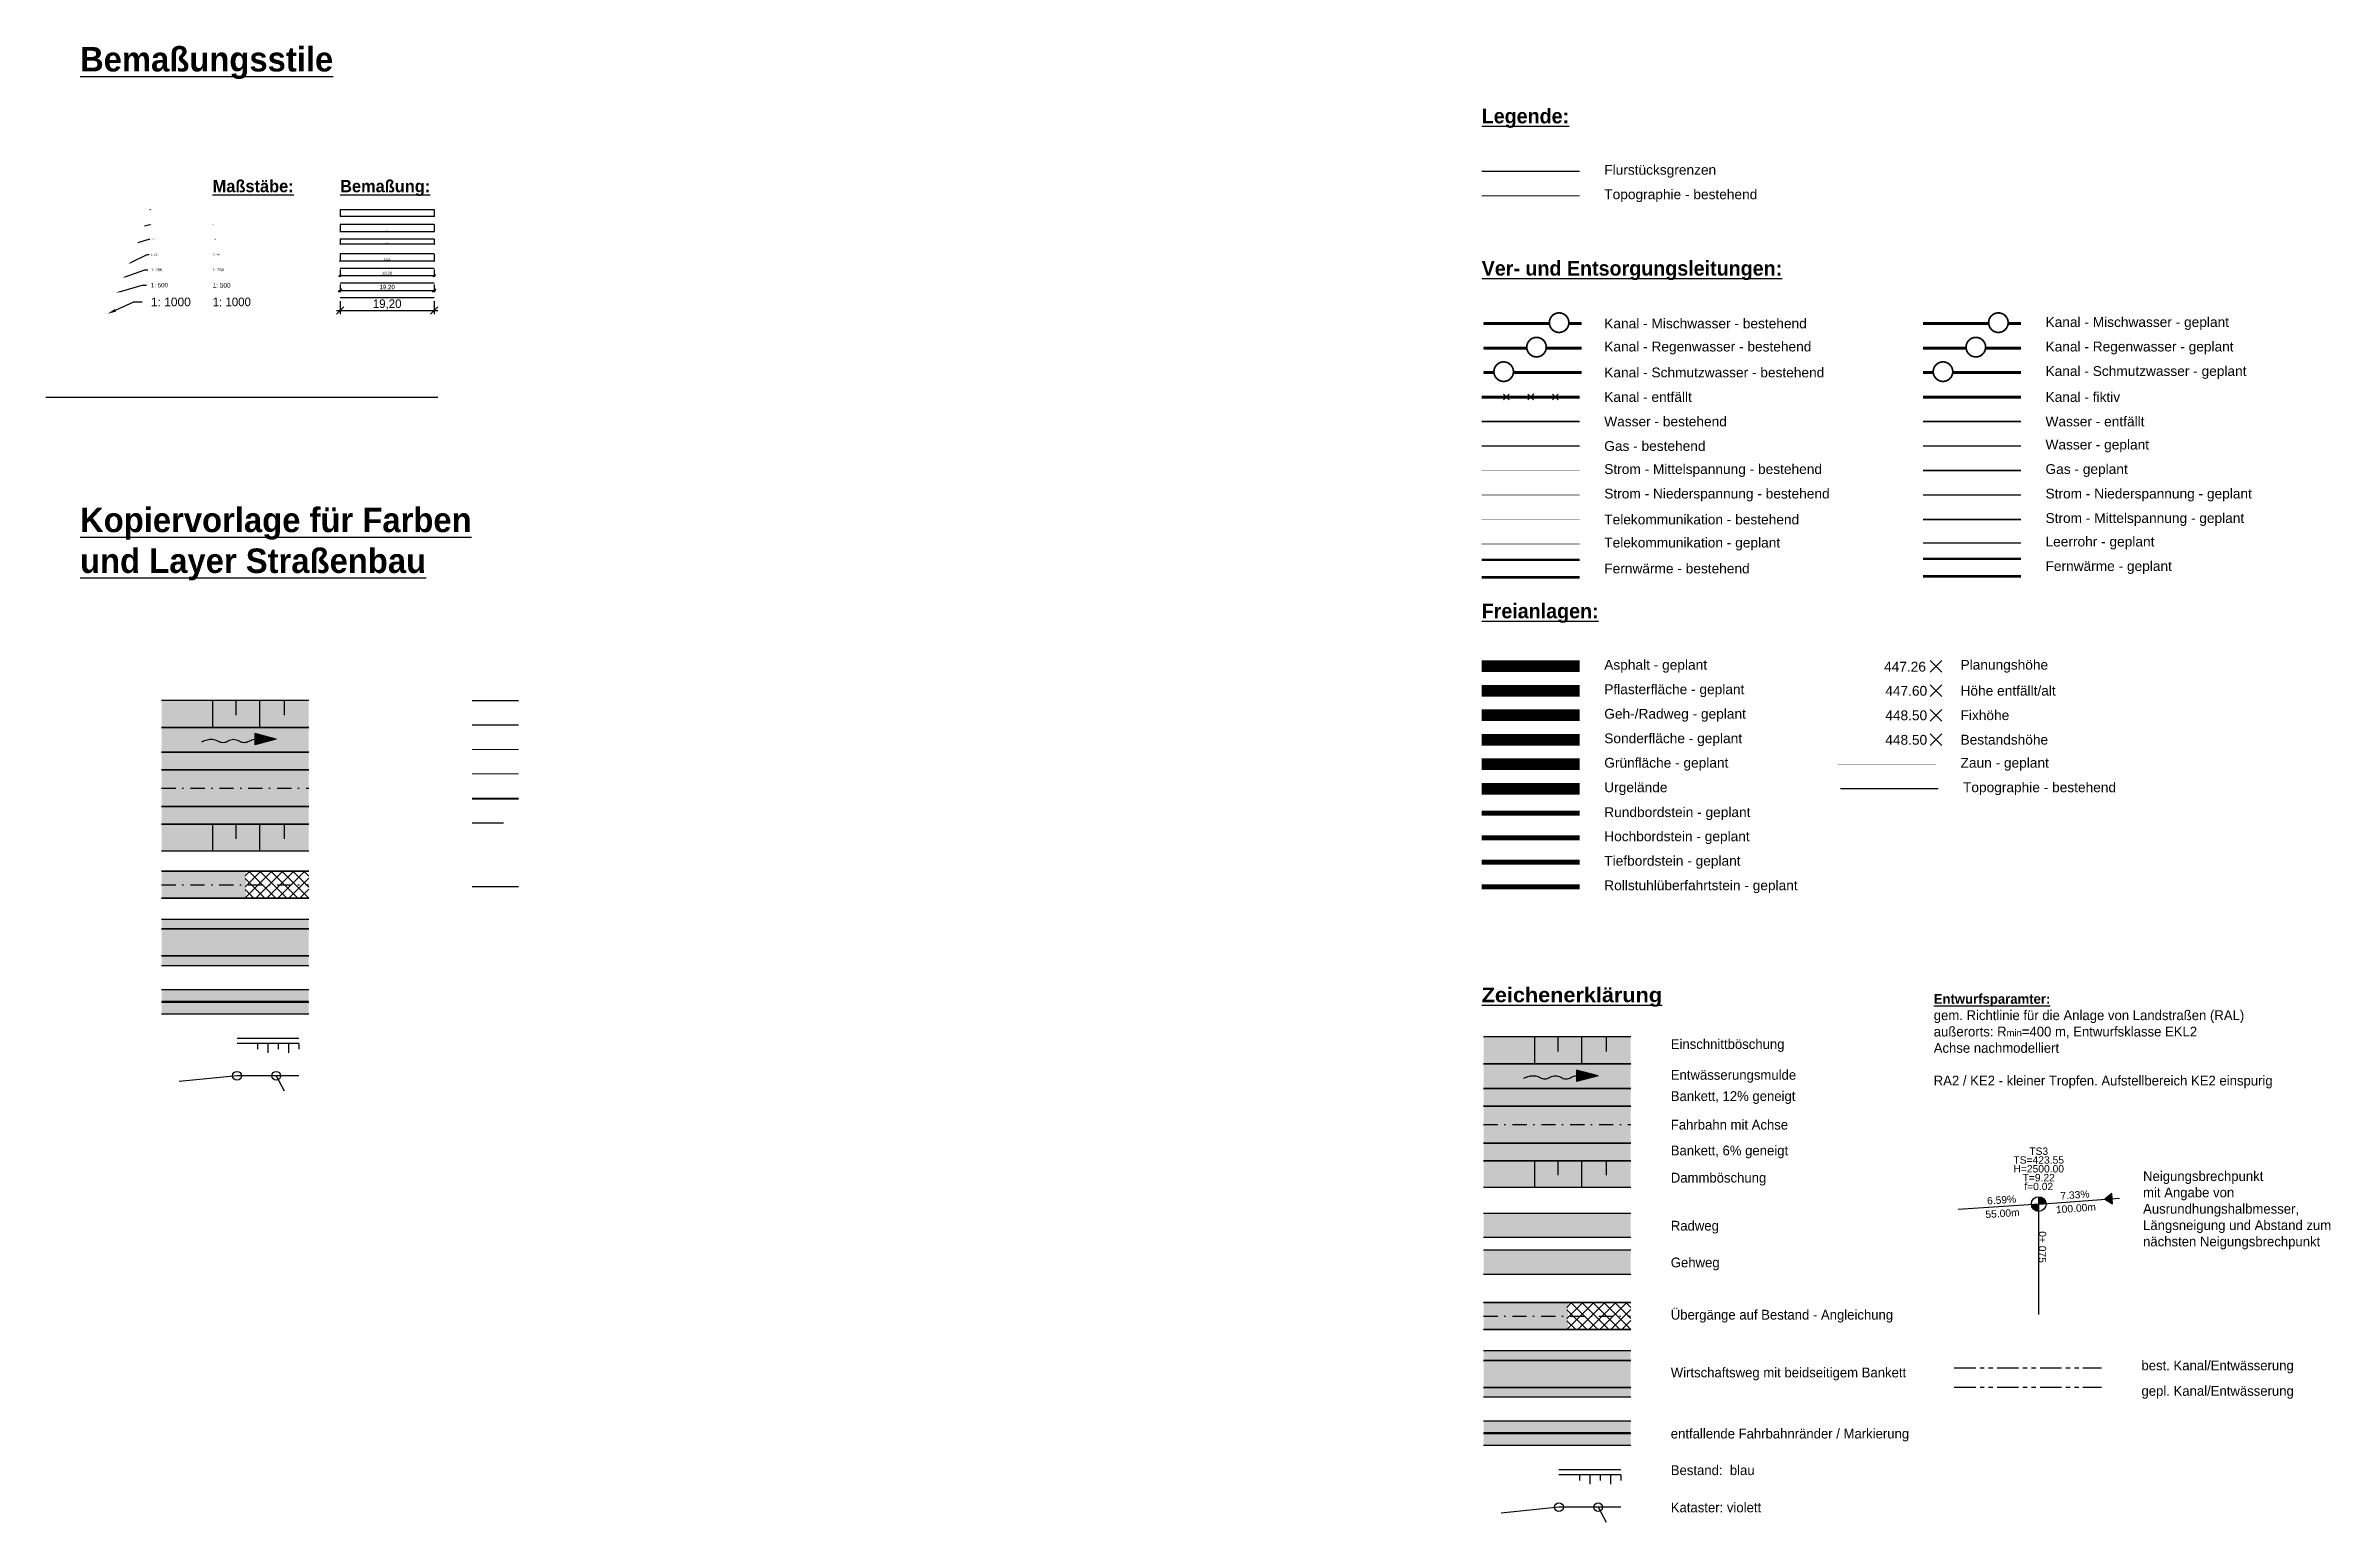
# Paper-space layout 'Legende' of a CAD drawing. Header units: metres. Extents: x 48 to 962, y 488 to 789.
# Drawn here: x 47.7 to 513.7, y 487.5 to 788.9 of the extents above; entities that cross this region are included whole.
import ezdxf
from ezdxf import colors
from ezdxf.entities.mleader import LeaderData, LeaderLine
from ezdxf.enums import TextEntityAlignment as Align
from ezdxf.math import Vec2, Vec3

# ---------------------------------------------------------------- set-up
doc = ezdxf.new("R2010")
doc.units = ezdxf.units.M
for name, pattern in [('DASHDOT', [5.789474, 2.894737, -1.447368, 0, -1.447368]), ('DASHED', [19.05, 12.7, -6.35]), ('DASHED2', [9.525, 6.35, -3.175]), ('PHANTOM2', [1.25, 0.625, -0.125, 0.125, -0.125, 0.125, -0.125])]:
    doc.linetypes.add(name, pattern=pattern)
for name, color, linetype in [('$P_INF_FL', 7, 'Continuous'), ('$P_INF_H', 7, 'Continuous'), ('$P_INF_NR', 7, 'Continuous'), ('$P_INF_X', 7, 'Continuous'), ('$TRASS_Hplan_Tang', 7, 'DASHED2'), ('$TRASS_Profil', 7, 'Continuous'), ('$TRASS_Station', 7, 'Continuous'), ('IBB-Allg-Hinweise', 1, 'Continuous'), ('IBB-Allg-Kataster', 200, 'Continuous'), ('IBB-Allg-Topo-bestehend', 252, 'Continuous'), ('IBB-Ltg-Kanal-fiktiv', 133, 'Continuous'), ('IBB-Ltg-Leerrohr-gepl', 6, 'Continuous'), ('IBB-Ltg-Strom-MS-best', 1, 'Continuous'), ('IBB-Ltg-Strom-MS-gepl', 22, 'Continuous'), ('IBB-Ltg-Strom-NS-best', 31, 'Continuous'), ('IBB-Ltg-Strom-NS-gepl', 30, 'Continuous'), ('IBB-Ltg-Telekommunikation-best', 213, 'Continuous'), ('IBB-Ltg-Telekommunikation-gepl', 230, 'Continuous'), ('IBB-Ltg-Wasser-gepl', 5, 'Continuous'), ('IBB-Str-Einf-Hochbord', 20, 'Continuous'), ('IBB-Str-Einf-Rollstuhlüberfahrtstein', 220, 'Continuous'), ('IBB-Str-Einf-Rundbord', 151, 'Continuous'), ('IBB-Str-Einf-Tiefbord', 181, 'Continuous'), ('IBB-Str-Höhe-Bestand', 7, 'Continuous'), ('IBB-Str-Höhe-Entfällt', 40, 'Continuous'), ('IBB-Str-Höhe-Fix', 1, 'Continuous'), ('IBB-Str-Höhe-Planung', 5, 'Continuous'), ('IBB-Str-Sonderfläche', 134, 'Continuous'), ('IBB-Str-Zaun', 1, 'ZAUN4X')]:
    doc.layers.add(name, color=color, linetype=linetype)
for name, color, linetype, lineweight in [('$TRASS_Hplan_BAU', 1, 'Continuous', 40), ('$TRASS_Info_Hoehe_HPTP', 7, 'Continuous', 13), ('$TRASS_Info_Neig', 7, 'Continuous', 13)]:
    doc.layers.add(name, color=color, linetype=linetype, lineweight=lineweight)
doc.layers.add('IBB-Allg-Hilfslinie', color=211, linetype='Continuous', plot=False)
for name, color, linetype, true_color in [('IBB-Ltg-Gas-bestehend', 7, 'Continuous', 0xc8e6aa), ('IBB-Ltg-Gas-geplant', 7, 'Continuous', 0x41621c), ('IBB-Ltg-Kanal-entf', 7, 'Continuous', 0xcfcf00), ('IBB-Ltg-Kanal-MW-best-Beschriftung', 7, 'Continuous', 0xb894db), ('IBB-Ltg-Kanal-MW-best-Leitung', 7, 'Continuous', 0xebe1f5), ('IBB-Ltg-Kanal-MW-gepl', 7, 'Continuous', 0x8649c2), ('IBB-Ltg-Kanal-RW-best-Beschriftung', 7, 'Continuous', 0x93ff70), ('IBB-Ltg-Kanal-RW-best-Leitung', 7, 'Continuous', 0xe0ffd6), ('IBB-Ltg-Kanal-RW-gepl', 7, 'Continuous', 0x2eb700), ('IBB-Ltg-Kanal-SW-best-Beschriftung', 7, 'Continuous', 0xc38888), ('IBB-Ltg-Kanal-SW-best-Leitung', 7, 'Continuous', 0xe5cccc), ('IBB-Ltg-Kanal-SW-gepl', 7, 'Continuous', 0x994d4d), ('IBB-Ltg-Wasser-best', 7, 'Continuous', 0xa0e1ff), ('IBB-Ltg-Wasser-entf', 7, 'Continuous', 0xbebd00), ('IBB-Str-Bankett', 7, 'Continuous', 0xd6ffa8), ('IBB-Str-Bösch-Damm', 7, 'Continuous', 0x89cd89), ('IBB-Str-Bösch-Einsch', 7, 'Continuous', 0xcdad89), ('IBB-Str-Fahrbahn', 7, 'Continuous', 0xcccccc), ('IBB-Str-Feldweg', 7, 'Continuous', 0xe3e3e3), ('IBB-Str-Gehweg', 7, 'Continuous', 0xffd6a8), ('IBB-Str-Mulde', 7, 'Continuous', 0xa8ffff), ('IBB-Str-Radweg', 7, 'Continuous', 0xffa8a8), ('IBB-Str-Topo-best', 7, 'Continuous', 0x007dff)]:
    doc.layers.add(name, color=color, linetype=linetype, true_color=true_color)
doc.styles.add('IBB-1_zu_100', font='GOTHIC.TTF', dxfattribs={"height": 0.2})
doc.styles.add('IBB-1_zu_1000', font='GOTHIC.TTF', dxfattribs={"height": 1.75})
doc.styles.add('IBB-1_zu_200', font='GOTHIC.TTF', dxfattribs={"height": 0.37})
doc.styles.add('IBB-1_zu_25', font='GOTHIC.TTF', dxfattribs={"height": 0.06})
doc.styles.add('IBB-1_zu_250', font='GOTHIC.TTF', dxfattribs={"height": 0.6})
doc.styles.add('IBB-1_zu_50', font='GOTHIC.TTF', dxfattribs={"height": 0.1})
doc.styles.add('IBB-1_zu_500', font='GOTHIC.TTF', dxfattribs={"height": 0.9})
doc.styles.get("Standard").update_dxf_attribs({"font": 'arial.ttf'})
doc.linetypes.add('ZAUN4X', pattern='A,0.625,[4,UHvermsym.shx,S=1,R=0,X=0,Y=0],0.625', length=1.25)
doc.dimstyles.new('IBB-1_zu_100', dxfattribs={"dimtxt": 0.15, "dimasz": 0.075, "dimexe": 0.075, "dimexo": 0.075, "dimgap": 0.04, "dimtad": 1, "dimzin": 0, "dimtxsty": 'IBB-1_zu_100', "dimblk": 'OBLIQUE', "dimtsz": 0.075, "dimcen": 0.075, "dimdle": 0.075, "dimadec": 0, "dimazin": 0, "dimtfac": 1, "dimtmove": 0, "dimatfit": 3, "dimfxl": 0.075, "dimarcsym": 0})
doc.dimstyles.new('IBB-1_zu_1000', dxfattribs={"dimtxt": 1.5, "dimasz": 0.75, "dimexe": 0.75, "dimexo": 0.75, "dimgap": 0.2, "dimtad": 1, "dimzin": 0, "dimtxsty": 'IBB-1_zu_1000', "dimblk": 'OBLIQUE', "dimtsz": 0.75, "dimcen": 0.75, "dimdle": 0.75, "dimadec": 0, "dimazin": 0, "dimtfac": 1, "dimtmove": 0, "dimatfit": 3, "dimfxl": 0.75, "dimarcsym": 0})
doc.dimstyles.new('IBB-1_zu_200', dxfattribs={"dimtxt": 0.3, "dimasz": 0.15, "dimexe": 0.15, "dimexo": 0.15, "dimgap": 0.08, "dimtad": 1, "dimzin": 0, "dimtxsty": 'IBB-1_zu_200', "dimblk": 'OBLIQUE', "dimtsz": 0.15, "dimcen": 0.15, "dimdle": 0.15, "dimadec": 0, "dimazin": 0, "dimtfac": 1, "dimtmove": 0, "dimatfit": 3, "dimfxl": 0.15, "dimarcsym": 0})
doc.dimstyles.new('IBB-1_zu_25', dxfattribs={"dimtxt": 0.04, "dimasz": 0.03, "dimexe": 0.02, "dimexo": 0.04, "dimgap": 0.01, "dimtad": 1, "dimzin": 0, "dimtxsty": 'IBB-1_zu_25', "dimblk": 'OBLIQUE', "dimtsz": 0.02, "dimcen": 0.02, "dimdle": 0.02, "dimadec": 0, "dimazin": 0, "dimtfac": 1, "dimtmove": 0, "dimatfit": 3, "dimfxl": 0.01, "dimarcsym": 0})
doc.dimstyles.new('IBB-1_zu_250', dxfattribs={"dimtxt": 0.6, "dimasz": 0.25, "dimexe": 0.25, "dimexo": 0.25, "dimgap": 0.08, "dimtad": 1, "dimzin": 0, "dimtxsty": 'IBB-1_zu_250', "dimblk": 'OBLIQUE', "dimtsz": 0.25, "dimcen": 0.25, "dimdle": 0.25, "dimadec": 0, "dimazin": 0, "dimtfac": 1, "dimtmove": 0, "dimatfit": 3, "dimfxl": 0.25, "dimarcsym": 0})
doc.dimstyles.new('IBB-1_zu_50', dxfattribs={"dimtxt": 0.08, "dimasz": 0.06, "dimexe": 0.04, "dimexo": 0.08, "dimgap": 0.02, "dimtad": 1, "dimzin": 0, "dimtxsty": 'IBB-1_zu_50', "dimblk": 'OBLIQUE', "dimtsz": 0.04, "dimcen": 0.04, "dimdle": 0.04, "dimadec": 0, "dimazin": 0, "dimtfac": 1, "dimtmove": 0, "dimatfit": 3, "dimfxl": 0.02, "dimarcsym": 0})
doc.dimstyles.new('IBB-1_zu_500', dxfattribs={"dimtxt": 0.75, "dimasz": 0.35, "dimexe": 0.35, "dimexo": 0.35, "dimgap": 0.1, "dimtad": 1, "dimzin": 0, "dimtxsty": 'IBB-1_zu_500', "dimblk": 'OBLIQUE', "dimtsz": 0.35, "dimcen": 0.35, "dimdle": 0.35, "dimadec": 0, "dimazin": 0, "dimtfac": 1, "dimtmove": 0, "dimatfit": 3, "dimfxl": 0.35, "dimarcsym": 0})

psp = doc.layouts.new('Legende')

# ---------------------------------------------------------------- texts
at = {"color": 1, "char_height": 5, "attachment_point": 1}
for s, insert, width in [('\\L\\fCentury Gothic|b1|i0|c0|p34;Bemaßungsstile', (54.702, 788.593, 1191.554), 119.37592), ('\\L\\fCentury Gothic|b1|i0|c0|p34;Kopiervorlage für Farben und Layer Straßenbau', (54.702, 694.593, 1191.554), 85.67271)]:
    psp.add_mtext(s, dxfattribs=dict(at, insert=insert, width=width))
for s, insert, char_height, width, attachment_point in [('\\L\\fCentury Gothic|b1|i0|c0|p34;Legende:', (340.589, 774.048, 1191.554), 2.99996, 76.33627, 4), ('Flurstücksgrenzen', (365.589, 763.229, 1191.554), 1.99998, 46.76628, 4), ('\\L\\fCentury Gothic|b1|i0|c0|p34;Maßstäbe:', (81.754, 761.447, 1191.554), 2.5, 25.51431, 1), ('\\L\\fCentury Gothic|b1|i0|c0|p34;Bemaßung:', (107.754, 761.447, 1191.554), 2.5, 25.51431, 1), ('Topographie - bestehend', (365.589, 758.229, 1191.554), 1.99998, 46.76628, 4), ('\\L\\fCentury Gothic|b1|i0|c0|p34;Ver- und Entsorgungsleitungen:', (340.589, 742.981, 1191.554), 3, 64.77453, 4), ('Kanal - Mischwasser - bestehend', (365.589, 732.162, 1191.554), 2, 46.76685, 4), ('Kanal - Mischwasser - geplant', (455.589, 732.162, 1191.554), 2, 46.76685, 4), ('Kanal - Regenwasser - bestehend', (365.589, 727.162, 1191.554), 2, 46.76685, 4), ('Kanal - Regenwasser - geplant', (455.589, 727.162, 1191.554), 2, 46.76685, 4), ('Kanal - Schmutzwasser - bestehend', (365.589, 722.162, 1191.554), 2, 48.93471, 4), ('Kanal - Schmutzwasser - geplant', (455.589, 722.162, 1191.554), 2, 48.93471, 4), ('Kanal - entfällt', (365.589, 717.162, 1191.554), 2, 48.93471, 4), ('Kanal - fiktiv', (455.589, 717.162, 1191.554), 2, 48.93471, 4), ('Wasser - bestehend', (365.589, 712.162, 1191.554), 2, 27.54517, 4), ('Wasser - entfällt', (455.589, 712.162, 1191.554), 2, 27.54517, 4), ('Gas - bestehend', (365.589, 707.162, 1191.554), 2, 27.54517, 4), ('Wasser - geplant', (455.589, 707.162, 1191.554), 2, 27.54517, 4), ('Strom - Mittelspannung - bestehend', (365.589, 702.162, 1191.554), 2, 48.25993, 4), ('Gas - geplant', (455.589, 702.162, 1191.554), 2, 27.54517, 4), ('Strom - Niederspannung - bestehend', (365.589, 697.162, 1191.554), 2, 52.48896, 4), ('Strom - Niederspannung - geplant', (455.589, 697.162, 1191.554), 2, 47.06265, 4), ('Telekommunikation - bestehend', (365.589, 692.162, 1191.554), 2, 46.52987, 4), ('Strom - Mittelspannung - geplant', (455.589, 692.162, 1191.554), 2, 47.06265, 4), ('Telekommunikation - geplant', (365.589, 687.162, 1191.554), 2, 46.52987, 4), ('Leerrohr - geplant', (455.589, 687.366, 1191.554), 2, 27.54517, 4), ('Fernwärme - bestehend', (365.589, 682.162, 1191.554), 2, 46.52987, 4), ('Fernwärme - geplant', (455.589, 682.366, 1191.554), 2, 46.52987, 4), ('\\L\\fCentury Gothic|b1|i0|c0|p34;Freianlagen:', (340.589, 673.048, 1191.554), 2.99996, 76.33627, 4), ('Asphalt - geplant', (365.589, 662.229, 1191.554), 1.99998, 46.76628, 4), ('Planungshöhe', (438.255, 662.229, 1191.554), 1.99998, 44.16591, 4), ('Pflasterfläche - geplant', (365.589, 657.229, 1191.554), 1.99998, 46.76628, 4), ('Höhe entfällt/alt', (438.255, 657.229, 1191.554), 1.99998, 32.73178, 4), ('Geh-/Radweg - geplant', (365.589, 652.229, 1191.554), 1.99998, 46.76628, 4), ('Fixhöhe', (438.255, 652.229, 1191.554), 2, 32.73178, 4), ('Sonderfläche - geplant', (365.589, 647.229, 1191.554), 1.99998, 48.93412, 4), ('Bestandshöhe', (438.255, 647.229, 1191.554), 1.99998, 32.73178, 4), ('Grünfläche - geplant', (365.589, 642.229, 1191.554), 1.99998, 48.93412, 4), ('Zaun - geplant', (438.255, 642.229, 1191.554), 1.99998, 32.73178, 4), ('Urgelände', (365.589, 637.229, 1191.554), 2, 48.93412, 4), ('Topographie - bestehend', (438.755, 637.229, 1191.554), 1.99998, 46.76628, 4), ('Rundbordstein - geplant', (365.589, 632.152, 1191.554), 1.99998, 48.93412, 4), ('Hochbordstein - geplant', (365.589, 627.23, 1191.554), 1.99998, 48.93412, 4), ('Tiefbordstein - geplant', (365.589, 622.23, 1191.554), 1.99998, 48.93412, 4), ('Rollstuhlüberfahrtstein - geplant', (365.589, 617.23, 1191.554), 1.99998, 48.93412, 4)]:
    psp.add_mtext(s, dxfattribs=dict(insert=insert, char_height=char_height, width=width, attachment_point=attachment_point))
for s, insert, char_height, width, attachment_point, style in [('1: 25', (81.754, 755.447, 1191.554), 0.06, 20.74214, 1, 'IBB-1_zu_25'), ('1: 50', (81.754, 752.447, 1191.554), 0.1, 20.74214, 1, 'IBB-1_zu_50'), ('1: 100', (81.754, 749.447, 1191.554), 0.2, 20.74214, 1, 'IBB-1_zu_100'), ('1: 200', (81.754, 746.447, 1191.554), 0.38, 20.74214, 1, 'IBB-1_zu_200'), ('1: 250', (81.754, 743.447, 1191.554), 0.6, 20.74214, 1, 'IBB-1_zu_250'), ('1: 500', (81.754, 740.447, 1191.554), 0.95, 20.74214, 1, 'IBB-1_zu_500'), ('1: 1000', (81.754, 737.447, 1191.554), 1.75, 20.74214, 1, 'IBB-1_zu_1000'), ('\\L\\fCentury Gothic|b1|i0|c0|p34;\\W1.1;Zeichenerklärung', (340.589, 594.712, 1191.554), 3, 76.33627, 4, 'IBB-1_zu_1000'), ('{\\L\\fCentury Gothic|b1|i0|c0|p34;Entwurfsparamter:}\\Pgem. Richtlinie für die Anlage von Landstraßen (RAL)\\Paußerorts: R{\\H0.72x;min}=400 m, Entwurfsklasse EKL2\\PAchse nachmodelliert \\P\\PRA2 / KE2 - kleiner Tropfen. Aufstellbereich KE2 einspurig ', (432.789, 595.354, 1191.554), 2, 103.99249, 1, 'IBB-1_zu_500'), ('Einschnittböschung', (379.155, 584.831, 1191.554), 2, 59.10941, 4, 'IBB-1_zu_1000'), ('Entwässerungsmulde', (379.155, 578.55, 1191.554), 2, 59.10941, 4, 'IBB-1_zu_1000'), ('Bankett, 12% geneigt', (379.155, 574.218, 1191.554), 2, 59.10941, 4, 'IBB-1_zu_1000'), ('Fahrbahn mit Achse', (379.155, 568.669, 1191.554), 2, 59.10941, 4, 'IBB-1_zu_1000'), ('Bankett, 6% geneigt', (379.155, 563.119, 1191.554), 2, 59.10941, 4, 'IBB-1_zu_1000'), ('Neigungsbrechpunkt \\Pmit Angabe von Ausrundhungshalbmesser, Längsneigung und Abstand zum nächsten Neigungsbrechpunkt\\P', (475.486, 559.186, 1191.554), 2, 46, 1, 'IBB-1_zu_500'), ('Dammböschung', (379.155, 557.569, 1191.554), 2, 59.10941, 4, 'IBB-1_zu_1000'), ('Radweg', (379.155, 547.77, 1191.554), 2, 46.76628, 4, 'IBB-1_zu_1000'), ('Gehweg', (379.155, 540.27, 1191.554), 2, 46.76628, 4, 'IBB-1_zu_1000'), ('Übergänge auf Bestand - Angleichung ', (379.155, 529.604, 1191.554), 2, 59.10941, 4, 'IBB-1_zu_1000'), ('Wirtschaftsweg mit beidseitigem Bankett ', (379.155, 517.816, 1191.554), 2, 59.10941, 4, 'IBB-1_zu_1000'), ('best. Kanal/Entwässerung', (475.155, 519.258, 1191.554), 2, 46.76628, 4, 'IBB-1_zu_1000'), ('gepl. Kanal/Entwässerung', (475.155, 514.063, 1191.554), 2, 41.33238, 4, 'IBB-1_zu_1000'), ('entfallende Fahrbahnränder / Markierung  ', (379.155, 505.35, 1191.554), 2, 46.76628, 4, 'IBB-1_zu_1000'), ('Bestand:  \\c16743680;blau', (379.155, 498.167, 1191.554), 2, 46.76628, 4, 'IBB-1_zu_1000'), ('Kataster: \\C200;violett', (379.155, 490.567, 1191.554), 2, 46.76628, 4, 'IBB-1_zu_1000')]:
    psp.add_mtext(s, dxfattribs=dict(insert=insert, char_height=char_height, width=width, attachment_point=attachment_point, style=style))

# ---------------------------------------------------------------- blocks, each defined once
blk = doc.blocks.new('*D15')
at = {"color": 0, "lineweight": -2}
for p, q in [((107.79, 750.99), (107.71, 750.91)), ((107.71, 750.95), (126.99, 750.95)), ((107.75, 752.37), (107.75, 750.91)), ((126.91, 750.91), (126.99, 750.99)), ((126.95, 752.37), (126.95, 750.91))]:
    blk.add_line(p, q, dxfattribs=at)
at = {"layer": 'Defpoints', "color": 0}
for p in [(107.75, 752.45), (126.95, 752.45), (126.95, 750.95)]:
    blk.add_point(p, dxfattribs=at)
at = {"color": 0, "insert": (117.35, 751.02), "char_height": 0.1, "attachment_point": 5, "style": 'IBB-1_zu_50'}
blk.add_mtext('19,20', dxfattribs=at)
blk = doc.blocks.new('_Oblique')
at = {"color": 0, "linetype": 'ByBlock', "lineweight": -2}
blk.add_line((-0.5, -0.5), (0.5, 0.5), dxfattribs=at)
blk = doc.blocks.new('*D16')
at = {"color": 0, "lineweight": -2}
for p, q in [((107.75, 755.41), (107.75, 754.03)), ((126.95, 755.41), (126.95, 754.03)), ((107.77, 754.07), (107.73, 754.03)), ((107.73, 754.05), (126.97, 754.05)), ((126.93, 754.03), (126.97, 754.07))]:
    blk.add_line(p, q, dxfattribs=at)
at = {"layer": 'Defpoints', "color": 0}
for p in [(107.75, 755.45), (126.95, 755.45), (126.95, 754.05)]:
    blk.add_point(p, dxfattribs=at)
at = {"color": 0, "insert": (117.35, 754.1), "char_height": 0.06, "attachment_point": 5, "style": 'IBB-1_zu_25'}
blk.add_mtext('19,20', dxfattribs=at)
blk = doc.blocks.new('*D17')
at = {"color": 0, "lineweight": -2}
for p, q in [((107.83, 748.46), (107.68, 748.31)), ((107.68, 748.39), (127.03, 748.39)), ((107.75, 749.37), (107.75, 748.31)), ((126.88, 748.31), (127.03, 748.46)), ((126.95, 749.37), (126.95, 748.31))]:
    blk.add_line(p, q, dxfattribs=at)
at = {"layer": 'Defpoints', "color": 0}
for p in [(107.75, 749.45), (126.95, 749.45), (126.95, 748.39)]:
    blk.add_point(p, dxfattribs=at)
at = {"color": 0, "insert": (117.35, 748.54), "char_height": 0.2, "attachment_point": 5, "style": 'IBB-1_zu_100'}
blk.add_mtext('19,20', dxfattribs=at)
blk = doc.blocks.new('*D18')
at = {"color": 0, "lineweight": -2}
for p, q in [((107.75, 746.3), (107.75, 744.8)), ((126.95, 746.3), (126.95, 744.8)), ((107.9, 745.1), (107.6, 744.8)), ((107.6, 744.95), (127.1, 744.95)), ((126.8, 744.8), (127.1, 745.1))]:
    blk.add_line(p, q, dxfattribs=at)
at = {"layer": 'Defpoints', "color": 0}
for p in [(107.75, 746.45), (126.95, 746.45), (126.95, 744.95)]:
    blk.add_point(p, dxfattribs=at)
at = {"color": 0, "insert": (117.35, 745.24), "char_height": 0.37, "attachment_point": 5, "style": 'IBB-1_zu_200'}
blk.add_mtext('19,20', dxfattribs=at)
blk = doc.blocks.new('*D19')
at = {"color": 0, "lineweight": -2}
for p, q in [((108.1, 739.26), (107.4, 738.56)), ((107.4, 738.91), (127.3, 738.91)), ((107.75, 740.1), (107.75, 738.56)), ((126.6, 738.56), (127.3, 739.26)), ((126.95, 740.1), (126.95, 738.56))]:
    blk.add_line(p, q, dxfattribs=at)
at = {"layer": 'Defpoints', "color": 0}
for p in [(107.75, 740.45), (126.95, 740.45), (126.95, 738.91)]:
    blk.add_point(p, dxfattribs=at)
at = {"color": 0, "insert": (117.35, 739.53), "char_height": 0.9, "attachment_point": 5, "style": 'IBB-1_zu_500'}
blk.add_mtext('19,20', dxfattribs=at)
blk = doc.blocks.new('*D20')
at = {"color": 0, "lineweight": -2}
for p, q in [((107.75, 736.7), (107.75, 734.1)), ((126.95, 736.7), (126.95, 734.1)), ((108.5, 735.6), (107, 734.1)), ((107, 734.85), (127.7, 734.85)), ((126.2, 734.1), (127.7, 735.6))]:
    blk.add_line(p, q, dxfattribs=at)
at = {"layer": 'Defpoints', "color": 0}
for p in [(107.75, 737.45), (126.95, 737.45), (126.95, 734.85)]:
    blk.add_point(p, dxfattribs=at)
at = {"color": 0, "insert": (117.35, 736.05), "char_height": 1.75, "attachment_point": 5, "style": 'IBB-1_zu_1000'}
blk.add_mtext('19,20', dxfattribs=at)
blk = doc.blocks.new('*D21')
at = {"color": 0, "lineweight": -2}
for p, q in [((108, 742.2), (107.5, 741.7)), ((107.5, 741.95), (127.2, 741.95)), ((107.75, 743.2), (107.75, 741.7)), ((126.7, 741.7), (127.2, 742.2)), ((126.95, 743.2), (126.95, 741.7))]:
    blk.add_line(p, q, dxfattribs=at)
at = {"layer": 'Defpoints', "color": 0}
for p in [(107.75, 743.45), (126.95, 743.45), (126.95, 741.95)]:
    blk.add_point(p, dxfattribs=at)
at = {"color": 0, "insert": (117.35, 742.37), "char_height": 0.6, "attachment_point": 5, "style": 'IBB-1_zu_250'}
blk.add_mtext('19,20', dxfattribs=at)
blk = doc.blocks.new('BACH_PF')
at = {"color": 5}
for p, q in [((1.99, 0.63), (1.99, -0.53)), ((4.17, 0.05), (1.99, 0.63)), ((4.17, 0.05), (1.99, -0.53))]:
    blk.add_line(p, q, dxfattribs=at)
blk.add_lwpolyline([(-3.41, -0.21, -0.071521), (-2.83, 0, -0.093502), (-2.33, 0.05, -0.109513), (-1.75, -0.13, 0.131663), (-1.25, -0.27, 0.143778), (-0.71, -0.11, -0.143778), (-0.17, 0.05, -0.143778), (0.37, -0.11, 0.143778), (0.91, -0.27, 0.131663), (1.41, -0.13, -0.109513), (1.99, 0.05, -0.072617), (2.38, 0.03, -0.071521)], format="xyb", dxfattribs=at)
blk.add_solid([(1.99, -0.53), (4.17, 0.05), (1.99, 0.63)], dxfattribs=at)
blk = doc.blocks.new('PKT_2')
at = {"color": 0}
for p, q in [((-0.177, -0.177), (0.177, 0.177)), ((0.177, -0.177), (-0.177, 0.177))]:
    blk.add_line(p, q, dxfattribs=at)
at = {"layer": '$P_INF_FL', "color": 0}
blk.add_attdef('CODE', text='', height=0.4, dxfattribs=at).set_placement((0, 0.85), align=Align.CENTER)
at = {"layer": '$P_INF_H', "color": 0}
blk.add_attdef('H', text='', height=0.4, dxfattribs=at).set_placement((0, -0.7), align=Align.CENTER)
at = {"layer": '$P_INF_NR', "color": 0}
blk.add_attdef('NR', text='', height=0.4, dxfattribs=at).set_placement((0, 0.35), align=Align.CENTER)
at = {"layer": '$P_INF_X', "color": 0}
blk.add_attdef('X', text='', height=0.4, dxfattribs=at).set_placement((-0.45, -0.2), align=Align.RIGHT)
blk.add_attdef('Y', (0.35, -0.2), '', height=0.4, dxfattribs=at)
blk = doc.blocks.new('PKT_1')
at = {"color": 0}
for p, q in [((-0.177, -0.177), (0.177, 0.177)), ((0.177, -0.177), (-0.177, 0.177))]:
    blk.add_line(p, q, dxfattribs=at)
at = {"layer": '$P_INF_FL', "color": 0}
blk.add_attdef('CODE', text='', height=0.4, dxfattribs=at).set_placement((0, 0.85), align=Align.CENTER)
at = {"layer": '$P_INF_H', "color": 0}
blk.add_attdef('H', text='', height=0.4, dxfattribs=at).set_placement((0, -0.7), align=Align.CENTER)
at = {"layer": '$P_INF_NR', "color": 0}
blk.add_attdef('NR', text='', height=0.4, dxfattribs=at).set_placement((0, 0.35), align=Align.CENTER)
at = {"layer": '$P_INF_X', "color": 0}
blk.add_attdef('X', text='', height=0.4, dxfattribs=at).set_placement((-0.45, -0.2), align=Align.RIGHT)
blk.add_attdef('Y', (0.35, -0.2), '', height=0.4, dxfattribs=at)
blk = doc.blocks.new('ka_stillgelegt')
at = {"color": 1}
for points in [[(1.4, -1.4), (0.1, 0), (1.5, 1.4), (1.4, 1.4), (0, 0.1), (-1.4, 1.5), (-1.4, 1.4), (-0.1, 0), (-1.5, -1.4), (-1.4, -1.4), (0, -0.1), (1.4, -1.5)], [(1.4, -1.4), (0.1, 0), (1.4, 1.4), (1.4, 1.4), (0, 0.1), (-1.4, 1.4), (-1.4, 1.4), (-0.1, 0), (-1.4, -1.4), (-1.4, -1.4), (0, -0.1), (1.4, -1.4)], [(1.4, -1.4), (0, 0), (1.4, 1.4), (1.4, 1.4), (0, 0), (-1.4, 1.4), (-1.4, 1.4), (0, 0), (-1.4, -1.4), (-1.4, -1.4), (0, 0), (1.4, -1.4)], [(1.4, -1.4), (0, 0), (1.4, 1.4), (1.4, 1.4), (0, 0), (-1.4, 1.4), (-1.4, 1.4), (0, 0), (-1.4, -1.4), (-1.4, -1.4), (0, 0), (1.4, -1.4)], [(1.4, -1.4), (0, 0), (1.4, 1.4), (1.4, 1.4), (0, 0), (-1.4, 1.4), (-1.4, 1.4), (0, 0), (-1.4, -1.4), (-1.4, -1.4), (0, 0), (1.4, -1.4)]]:
    blk.add_lwpolyline(points, close=True, dxfattribs=at)
blk = doc.blocks.new('RDax_TSymL')
at = {"color": 0}
blk.add_line((0, -15), (0, 1), dxfattribs=at)
blk.add_circle((0, 0), 1, dxfattribs=at)
for tag, p in [('TS', (0, 5.2)), ('ID', (0, 6.4)), ('T', (0, 2.8)), ('H', (0, 4)), ('GRADV', (-5, 0.1)), ('f', (0, 1.6)), ('GRADN', (5, 0.1))]:
    blk.add_attdef(tag, text='', height=1, dxfattribs=at).set_placement(p, align=Align.BOTTOM_CENTER)
for tag, p in [('LENV', (-5, -0.43)), ('LENN', (5, -0.43))]:
    blk.add_attdef(tag, text='', height=1, dxfattribs=at).set_placement(p, align=Align.TOP_CENTER)
blk.add_attdef('S', text='', height=1, rotation=269.7114, dxfattribs=at).set_placement((0.1, -15), align=Align.RIGHT)

# ---------------------------------------------------------------- dimensions: what is measured, and where the dimension line sits
for base, p1, p2, dimstyle, picture, middle in [((126.954, 754.054, 1191.554), (107.754, 755.447, 1191.554), (126.954, 755.447, 1191.554), 'IBB-1_zu_25', '*D16', (117.354, 754.098, 1191.554)), ((126.954, 750.947, 1191.554), (107.754, 752.447, 1191.554), (126.954, 752.447, 1191.554), 'IBB-1_zu_50', '*D15', (117.354, 751.024, 1191.554)), ((126.954, 744.947, 1191.554), (107.754, 746.447, 1191.554), (126.954, 746.447, 1191.554), 'IBB-1_zu_200', '*D18', (117.354, 745.238, 1191.554)), ((126.954, 748.386, 1191.554), (107.754, 749.447, 1191.554), (126.954, 749.447, 1191.554), 'IBB-1_zu_100', '*D17', (117.354, 748.54, 1191.554)), ((126.954, 741.947, 1191.554), (107.754, 743.447, 1191.554), (126.954, 743.447, 1191.554), 'IBB-1_zu_250', '*D21', (117.354, 742.369, 1191.554)), ((126.954, 734.847, 1191.554), (107.754, 737.447, 1191.554), (126.954, 737.447, 1191.554), 'IBB-1_zu_1000', '*D20', (117.354, 736.045, 1191.554))]:
    dim = psp.add_linear_dim(base=base, p1=p1, p2=p2, dimstyle=dimstyle)
    dim.commit()
    dim.dimension.update_dxf_attribs({"geometry": picture, "text_midpoint": middle})
dim = psp.add_linear_dim(base=(126.954, 738.914, 1191.554), p1=(107.754, 740.447, 1191.554), p2=(126.954, 740.447, 1191.554), dimstyle='IBB-1_zu_500')
dim.commit()
dim.dimension.update_dxf_attribs({"geometry": '*D19', "text_midpoint": (117.354, 738.914, 1191.554), "dimtype": 160})

# ---------------------------------------------------------------- hatches: boundary and pattern name
at = {"true_color": 0xcdad89}
for points in [[(81.706, 655.258), (71.356, 655.258), (71.356, 649.758), (81.706, 649.758)], [(81.706, 655.258), (81.706, 649.758), (91.306, 649.758), (91.306, 655.258)], [(101.356, 655.258), (91.306, 655.258), (91.306, 649.758), (101.356, 649.758)]]:
    psp.add_hatch(color=43, dxfattribs=at).paths.add_polyline_path(points)
at = {"true_color": 0xa8ffff}
psp.add_hatch(color=131, dxfattribs=at).paths.add_polyline_path([(101.356, 649.758), (71.356, 649.758), (71.356, 644.696), (101.356, 644.696)])
at = {"true_color": 0xd6ffa8}
for points in [[(101.356, 644.696), (71.356, 644.696), (71.356, 641.096), (101.356, 641.096)], [(101.356, 633.596), (71.356, 633.596), (71.356, 629.996), (101.356, 629.996)], [(101.356, 610.615), (71.356, 610.615), (71.356, 608.615), (101.356, 608.615)], [(101.356, 603.115), (71.356, 603.115), (71.356, 601.115), (101.356, 601.115)]]:
    psp.add_hatch(color=61, dxfattribs=at).paths.add_polyline_path(points)
at = {"true_color": 0xcccccc}
for points in [[(101.356, 641.096), (71.356, 641.096), (71.356, 633.596), (101.356, 633.596)], [(88.556, 620.404), (71.356, 620.404), (71.356, 614.904), (88.556, 614.904)], [(71.356, 596.251), (71.356, 591.251), (101.356, 591.251), (101.356, 596.251)]]:
    psp.add_hatch(color=254, dxfattribs=at).paths.add_polyline_path(points)
at = {"true_color": 0x89cd89}
for points in [[(81.706, 629.996), (71.356, 629.996), (71.356, 624.496), (81.706, 624.496)], [(81.706, 629.996), (81.706, 624.496), (91.306, 624.496), (91.306, 629.996)], [(101.356, 629.996), (91.306, 629.996), (91.306, 624.496), (101.356, 624.496)]]:
    psp.add_hatch(color=83, dxfattribs=at).paths.add_polyline_path(points)
at = {"true_color": 0xcccccc}
h = psp.add_hatch(dxfattribs=at)
h.set_pattern_fill('ANSI37', color=254, scale=0.5, style=0)
h.set_pattern_definition([(45, (-905.3377, 373.3548), (-1.122532, 1.122532), []), (135, (-905.3377, 373.3548), (-1.122532, -1.122532), [])])
h.paths.add_polyline_path([(88.356, 620.404), (101.356, 620.404), (101.356, 614.904), (88.356, 614.904)])
at = {"true_color": 0xe3e3e3}
psp.add_hatch(color=254, dxfattribs=at).paths.add_polyline_path([(101.356, 608.615), (71.356, 608.615), (71.356, 603.115), (101.356, 603.115)])
psp.add_hatch(color=256).paths.add_polyline_path([(469.162, 553.577), (469.086, 554.624), (467.666, 553.467), (469.239, 552.53)])
at = {"layer": 'IBB-Str-Bankett'}
for points in [[(370.977, 576.038), (340.978, 576.038), (340.978, 572.438), (370.977, 572.438)], [(370.977, 564.938), (340.978, 564.938), (340.978, 561.338), (370.977, 561.338)], [(370.977, 522.585), (340.978, 522.585), (340.978, 520.585), (370.977, 520.585)], [(370.977, 515.085), (340.978, 515.085), (340.978, 513.085), (370.977, 513.085)]]:
    psp.add_hatch(color=256, dxfattribs=at).paths.add_polyline_path(points)
at = {"layer": 'IBB-Str-Bösch-Damm'}
for points in [[(351.328, 561.338), (340.978, 561.338), (340.978, 555.838), (351.328, 555.838)], [(351.328, 561.338), (351.328, 555.838), (360.928, 555.838), (360.928, 561.338)], [(370.977, 561.338), (360.928, 561.338), (360.928, 555.838), (370.977, 555.838)]]:
    psp.add_hatch(color=256, dxfattribs=at).paths.add_polyline_path(points)
at = {"layer": 'IBB-Str-Bösch-Einsch'}
for points in [[(351.328, 586.6), (340.978, 586.6), (340.978, 581.1), (351.328, 581.1)], [(351.328, 586.6), (351.328, 581.1), (360.928, 581.1), (360.928, 586.6)], [(370.977, 586.6), (360.928, 586.6), (360.928, 581.1), (370.977, 581.1)]]:
    psp.add_hatch(color=256, dxfattribs=at).paths.add_polyline_path(points)
at = {"layer": 'IBB-Str-Fahrbahn'}
for points in [[(370.977, 572.438), (340.978, 572.438), (340.978, 564.938), (370.977, 564.938)], [(358.177, 532.374), (340.978, 532.374), (340.978, 526.874), (358.177, 526.874)], [(340.978, 508.221), (340.978, 503.221), (370.977, 503.221), (370.977, 508.221)]]:
    psp.add_hatch(color=256, dxfattribs=at).paths.add_polyline_path(points)
h = psp.add_hatch(dxfattribs=at)
h.set_pattern_fill('ANSI37', color=256, scale=0.5, style=0)
h.set_pattern_definition([(45, (-635.7163, 285.325), (-1.122532, 1.122532), []), (135, (-635.7163, 285.325), (-1.122532, -1.122532), [])])
h.paths.add_polyline_path([(357.977, 532.374), (370.977, 532.374), (370.977, 526.874), (357.977, 526.874)])
at = {"layer": 'IBB-Str-Feldweg'}
psp.add_hatch(color=256, dxfattribs=at).paths.add_polyline_path([(370.977, 520.585), (340.978, 520.585), (340.978, 515.085), (370.977, 515.085)])
at = {"layer": 'IBB-Str-Gehweg'}
psp.add_hatch(color=256, dxfattribs=at).paths.add_polyline_path([(340.978, 543.141), (340.978, 538.141), (370.977, 538.141), (370.977, 543.141)])
at = {"layer": 'IBB-Str-Mulde'}
psp.add_hatch(color=256, dxfattribs=at).paths.add_polyline_path([(370.977, 581.1), (340.978, 581.1), (340.978, 576.038), (370.977, 576.038)])
at = {"layer": 'IBB-Str-Radweg'}
psp.add_hatch(color=256, dxfattribs=at).paths.add_polyline_path([(340.978, 550.641), (340.978, 545.641), (370.977, 545.641), (370.977, 550.641)])

# ---------------------------------------------------------------- linework, layer by layer
at = {"layer": '$TRASS_Hplan_BAU'}
psp.add_line((134.702, 635.258, 1191.554), (144.169, 635.258, 1191.554), dxfattribs=at)
at = {"layer": '$TRASS_Hplan_Tang'}
psp.add_line((134.702, 630.258, 1191.554), (144.169, 630.258, 1191.554), dxfattribs=at)
at = {"layer": '$TRASS_Info_Hoehe_HPTP'}
psp.add_line((134.702, 645.258, 1191.554), (144.169, 645.258, 1191.554), dxfattribs=at)
at = {"layer": '$TRASS_Info_Neig'}
psp.add_line((134.702, 640.258, 1191.554), (144.169, 640.258, 1191.554), dxfattribs=at)
at = {"layer": '$TRASS_Profil'}
psp.add_line((134.702, 650.258, 1191.554), (144.169, 650.258, 1191.554), dxfattribs=at)
at = {"layer": '$TRASS_Station'}
psp.add_line((134.702, 655.258, 1191.554), (144.169, 655.258, 1191.554), dxfattribs=at)
for q in [(437.738, 551.395, 1191.554), (470.658, 553.686, 1191.554)]:
    psp.add_line((454.202, 552.48, 1191.554), q)
at = {"elevation": 1191.554}
for points in [[(107.754, 755.447), (126.954, 755.447)], [(107.754, 752.447), (126.954, 752.447)], [(107.754, 749.447), (126.954, 749.447)], [(107.754, 746.447), (126.954, 746.447)], [(107.754, 743.447), (126.954, 743.447)], [(107.754, 740.447), (126.954, 740.447)], [(107.754, 737.447), (126.954, 737.447)], [(101.356, 655.258), (71.356, 655.258)], [(81.706, 655.258), (81.706, 649.758)], [(86.506, 655.258), (86.506, 652.276)], [(91.306, 655.258), (91.306, 649.758)], [(96.331, 655.258), (96.331, 652.276)], [(101.356, 649.758), (71.356, 649.758)], [(71.356, 649.758), (101.356, 649.758)], [(101.356, 649.758), (71.356, 649.758)], [(101.356, 649.758), (71.356, 649.758)], [(101.356, 644.696), (71.356, 644.696)], [(71.356, 644.696), (101.356, 644.696)], [(101.356, 641.096), (71.356, 641.096)], [(71.356, 633.596), (101.356, 633.596)], [(101.356, 629.996), (71.356, 629.996)], [(71.356, 629.996), (101.356, 629.996)], [(81.706, 629.996), (81.706, 624.496)], [(86.506, 629.996), (86.506, 627.014)], [(91.306, 629.996), (91.306, 624.496)], [(96.331, 629.996), (96.331, 627.014)], [(101.356, 624.496), (71.356, 624.496)], [(101.356, 620.404), (71.356, 620.404)], [(71.356, 614.904), (101.356, 614.904)], [(71.356, 610.615), (101.356, 610.615)], [(101.356, 608.615), (71.356, 608.615)], [(71.356, 603.115), (101.356, 603.115)], [(101.356, 601.115), (71.356, 601.115)], [(71.356, 596.251), (101.356, 596.251)], [(101.356, 591.251), (71.356, 591.251)], [(370.977, 586.6), (340.978, 586.6)], [(351.328, 586.6), (351.328, 581.1)], [(356.128, 586.6), (356.128, 583.618)], [(360.928, 586.6), (360.928, 581.1)], [(365.953, 586.6), (365.953, 583.618)], [(370.977, 581.1), (340.978, 581.1)], [(340.978, 581.1), (370.977, 581.1)], [(370.977, 581.1), (340.978, 581.1)], [(370.977, 581.1), (340.978, 581.1)], [(370.977, 576.038), (340.978, 576.038)], [(340.978, 576.038), (370.977, 576.038)], [(370.977, 572.438), (340.978, 572.438)], [(340.978, 564.938), (370.977, 564.938)], [(370.977, 561.338), (340.978, 561.338)], [(340.978, 561.338), (370.977, 561.338)], [(351.328, 561.338), (351.328, 555.838)], [(356.128, 561.338), (356.128, 558.356)], [(360.928, 561.338), (360.928, 555.838)], [(365.953, 561.338), (365.953, 558.356)], [(370.977, 555.838), (340.978, 555.838)], [(469.162, 553.577), (469.086, 554.624), (467.666, 553.467), (469.239, 552.53), (469.162, 553.577)], [(340.978, 550.641), (370.977, 550.641)], [(370.977, 545.641), (340.978, 545.641)], [(340.978, 543.141), (370.977, 543.141)], [(370.977, 538.141), (340.978, 538.141)], [(370.977, 532.374), (340.978, 532.374)], [(340.978, 526.874), (370.977, 526.874)], [(340.978, 522.585), (370.977, 522.585)], [(370.977, 520.585), (340.978, 520.585)], [(340.978, 515.085), (370.977, 515.085)], [(370.977, 513.085), (340.978, 513.085)], [(340.978, 508.221), (370.977, 508.221)], [(370.977, 503.221), (340.978, 503.221)]]:
    psp.add_lwpolyline(points, dxfattribs=at)
at = {"color": 142, "linetype": 'DASHED', "ltscale": 0.3, "const_width": 0.5, "elevation": 1191.554}
psp.add_lwpolyline([(340.589, 683.962), (360.589, 683.962)], dxfattribs=at)
at = {"color": 11, "linetype": 'DASHED', "ltscale": 0.3, "true_color": 0xff8080, "const_width": 0.5, "elevation": 1191.554}
psp.add_lwpolyline([(340.589, 680.362), (360.589, 680.362)], dxfattribs=at)
at = {"const_width": 0.02, "elevation": 1191.554}
for points in [[(340.589, 682.162), (360.589, 682.162)], [(430.589, 682.366), (450.589, 682.366)]]:
    psp.add_lwpolyline(points, dxfattribs=at)
at = {"color": 142, "const_width": 0.5, "elevation": 1191.554}
psp.add_lwpolyline([(430.589, 684.166), (450.589, 684.166)], dxfattribs=at)
at = {"color": 1, "const_width": 0.5, "elevation": 1191.554}
psp.add_lwpolyline([(430.589, 680.566), (450.589, 680.566)], dxfattribs=at)
at = {"ltscale": 0.2, "elevation": 1191.554}
for points in [[(71.356, 641.096), (101.356, 641.096)], [(101.356, 633.596), (71.356, 633.596)], [(71.356, 620.404), (101.356, 620.404)], [(101.356, 614.904), (71.356, 614.904)], [(71.356, 608.615), (101.356, 608.615)], [(101.356, 603.115), (71.356, 603.115)], [(340.978, 572.438), (370.977, 572.438)], [(370.977, 564.938), (340.978, 564.938)], [(340.978, 532.374), (370.977, 532.374)], [(370.977, 526.874), (340.978, 526.874)], [(340.978, 520.585), (370.977, 520.585)], [(370.977, 515.085), (340.978, 515.085)]]:
    psp.add_lwpolyline(points, dxfattribs=at)
at = {"color": 1, "linetype": 'DASHDOT', "elevation": 1191.554}
for points in [[(71.356, 637.346), (101.356, 637.346)], [(71.333, 617.654), (101.333, 617.654)], [(340.978, 568.688), (370.977, 568.688)], [(340.955, 529.624), (370.954, 529.624)]]:
    psp.add_lwpolyline(points, dxfattribs=at)
at = {"color": 2, "linetype": 'DASHED', "ltscale": 0.2, "const_width": 0.5, "elevation": 1191.554}
for points in [[(71.356, 593.759), (101.356, 593.759)], [(340.978, 505.729), (370.977, 505.729)]]:
    psp.add_lwpolyline(points, dxfattribs=at)
at = {"color": 251, "elevation": 1191.554}
for points in [[(71.356, 593.759), (101.356, 593.759)], [(340.978, 505.729), (370.977, 505.729)]]:
    psp.add_lwpolyline(points, dxfattribs=at)
at = {"color": 150, "true_color": 0x007dff, "elevation": 1191.554}
for points in [[(99.323, 586.269), (86.724, 586.269)], [(99.323, 585.269), (86.724, 585.269)], [(90.923, 585.269), (90.923, 584.092)], [(93.023, 585.269), (93.023, 583.374)], [(95.123, 585.269), (95.123, 584.092)], [(97.223, 585.269), (97.223, 583.374)], [(99.323, 585.269), (99.323, 584.092)]]:
    psp.add_lwpolyline(points, dxfattribs=at)
at = {"color": 200, "elevation": 1191.554}
for points in [[(99.323, 578.669), (86.724, 578.669), (74.924, 577.469)], [(368.945, 490.639), (356.345, 490.639), (344.545, 489.439)]]:
    psp.add_lwpolyline(points, dxfattribs=at)
at = {"color": 205, "elevation": 1191.554}
for points in [[(94.723, 578.669), (96.323, 575.573)], [(364.345, 490.639), (365.945, 487.543)]]:
    psp.add_lwpolyline(points, dxfattribs=at)
at = {"const_width": 1.5, "elevation": 1191.554}
for points in [[(454.202, 551.73, -0.3950607), (453.454, 552.431)], [(454.202, 553.23, -0.3929416), (454.95, 552.535)]]:
    psp.add_lwpolyline(points, format="xyb", dxfattribs=at)
at = {"linetype": 'PHANTOM2', "ltscale": 7, "elevation": 1191.554}
psp.add_lwpolyline([(436.978, 519.1), (466.977, 519.1)], dxfattribs=at)
at = {"color": 1, "linetype": 'PHANTOM2', "ltscale": 7, "elevation": 1191.554}
psp.add_lwpolyline([(436.978, 515.108), (466.977, 515.108)], dxfattribs=at)
at = {"color": 205}
for centre in [(86.724, 578.669, 1191.554), (94.723, 578.669, 1191.554), (356.345, 490.639, 1191.554), (364.345, 490.639, 1191.554)]:
    psp.add_circle(centre, 0.9, dxfattribs=at)
psp.add_circle((454.202, 552.48, 1191.554), 1.5)
at = {"layer": 'IBB-Allg-Hilfslinie', "elevation": 1191.554}
psp.add_lwpolyline([(47.702, 717.154), (127.694, 717.154)], dxfattribs=at)
at = {"layer": 'IBB-Allg-Hinweise'}
psp.add_line((134.702, 617.258, 1191.554), (144.169, 617.258, 1191.554), dxfattribs=at)
at = {"layer": 'IBB-Allg-Kataster', "lineweight": 0, "const_width": 0.25, "elevation": 1191.554}
psp.add_lwpolyline([(340.589, 763.229), (360.589, 763.229)], dxfattribs=at)
at = {"layer": 'IBB-Allg-Topo-bestehend', "lineweight": 0, "const_width": 0.25, "elevation": 1191.554}
psp.add_lwpolyline([(340.589, 758.229), (360.589, 758.229)], dxfattribs=at)
at = {"layer": 'IBB-Ltg-Gas-bestehend', "const_width": 0.3, "elevation": 1191.554}
psp.add_lwpolyline([(340.589, 707.162), (360.589, 707.162)], dxfattribs=at)
at = {"layer": 'IBB-Ltg-Gas-geplant', "const_width": 0.3, "elevation": 1191.554}
psp.add_lwpolyline([(430.589, 702.162), (450.589, 702.162)], dxfattribs=at)
at = {"layer": 'IBB-Ltg-Kanal-entf', "const_width": 0.6, "elevation": 1191.554}
psp.add_lwpolyline([(340.589, 717.162), (360.589, 717.162)], dxfattribs=at)
at = {"layer": 'IBB-Ltg-Kanal-fiktiv', "const_width": 0.6, "elevation": 1191.554}
psp.add_lwpolyline([(430.589, 717.162), (450.589, 717.162)], dxfattribs=at)
at = {"layer": 'IBB-Ltg-Kanal-MW-best-Beschriftung', "elevation": 1191.554}
psp.add_lwpolyline([(340.989, 732.162), (342.789, 732.162)], dxfattribs=at)
at = {"layer": 'IBB-Ltg-Kanal-MW-best-Leitung', "const_width": 0.6, "elevation": 1191.554}
for points in [[(340.989, 732.162), (354.459, 732.162)], [(358.189, 732.162), (360.989, 732.162)]]:
    psp.add_lwpolyline(points, dxfattribs=at)
at = {"layer": 'IBB-Ltg-Kanal-MW-best-Leitung', "const_width": 0.35, "elevation": 1191.554}
psp.add_lwpolyline([(354.385, 732.34, 1), (358.365, 732.34, 1)], format="xyb", close=True, dxfattribs=at)
at = {"layer": 'IBB-Ltg-Kanal-MW-gepl', "const_width": 0.6, "elevation": 1191.554}
for points in [[(430.589, 732.162), (444.059, 732.162)], [(447.789, 732.162), (450.589, 732.162)]]:
    psp.add_lwpolyline(points, dxfattribs=at)
at = {"layer": 'IBB-Ltg-Kanal-MW-gepl', "const_width": 0.35, "elevation": 1191.554}
psp.add_lwpolyline([(443.985, 732.34, 1), (447.965, 732.34, 1)], format="xyb", close=True, dxfattribs=at)
at = {"layer": 'IBB-Ltg-Kanal-RW-best-Beschriftung', "elevation": 1191.554}
psp.add_lwpolyline([(340.989, 727.162), (342.789, 727.162)], dxfattribs=at)
at = {"layer": 'IBB-Ltg-Kanal-RW-best-Leitung', "const_width": 0.6, "elevation": 1191.554}
for points in [[(340.989, 727.162), (349.859, 727.162)], [(353.689, 727.162), (360.989, 727.162)]]:
    psp.add_lwpolyline(points, dxfattribs=at)
at = {"layer": 'IBB-Ltg-Kanal-RW-best-Leitung', "const_width": 0.35, "elevation": 1191.554}
psp.add_lwpolyline([(349.785, 727.34, 1), (353.765, 727.34, 1)], format="xyb", close=True, dxfattribs=at)
at = {"layer": 'IBB-Ltg-Kanal-RW-gepl', "const_width": 0.6, "elevation": 1191.554}
for points in [[(430.589, 727.162), (439.459, 727.162)], [(443.289, 727.162), (450.589, 727.162)]]:
    psp.add_lwpolyline(points, dxfattribs=at)
at = {"layer": 'IBB-Ltg-Kanal-RW-gepl', "const_width": 0.35, "elevation": 1191.554}
psp.add_lwpolyline([(439.385, 727.34, 1), (443.365, 727.34, 1)], format="xyb", close=True, dxfattribs=at)
at = {"layer": 'IBB-Ltg-Kanal-SW-best-Beschriftung', "elevation": 1191.554}
psp.add_lwpolyline([(340.989, 722.162), (342.789, 722.162)], dxfattribs=at)
at = {"layer": 'IBB-Ltg-Kanal-SW-best-Leitung', "const_width": 0.6, "elevation": 1191.554}
for points in [[(340.989, 722.162), (343.159, 722.162)], [(347.089, 722.162), (360.989, 722.162)]]:
    psp.add_lwpolyline(points, dxfattribs=at)
at = {"layer": 'IBB-Ltg-Kanal-SW-best-Leitung', "const_width": 0.35, "elevation": 1191.554}
psp.add_lwpolyline([(343.085, 722.34, 1), (347.065, 722.34, 1)], format="xyb", close=True, dxfattribs=at)
at = {"layer": 'IBB-Ltg-Kanal-SW-gepl', "const_width": 0.6, "elevation": 1191.554}
for points in [[(430.589, 722.162), (432.759, 722.162)], [(436.689, 722.162), (450.589, 722.162)]]:
    psp.add_lwpolyline(points, dxfattribs=at)
at = {"layer": 'IBB-Ltg-Kanal-SW-gepl', "const_width": 0.35, "elevation": 1191.554}
psp.add_lwpolyline([(432.685, 722.34, 1), (436.665, 722.34, 1)], format="xyb", close=True, dxfattribs=at)
at = {"layer": 'IBB-Ltg-Leerrohr-gepl', "const_width": 0.3, "elevation": 1191.554}
psp.add_lwpolyline([(430.589, 687.366), (450.589, 687.366)], dxfattribs=at)
at = {"layer": 'IBB-Ltg-Strom-MS-best', "const_width": 0.1, "elevation": 1191.554}
psp.add_lwpolyline([(340.589, 702.162), (360.589, 702.162)], dxfattribs=at)
at = {"layer": 'IBB-Ltg-Strom-MS-gepl', "const_width": 0.3, "elevation": 1191.554}
psp.add_lwpolyline([(430.589, 692.162), (450.589, 692.162)], dxfattribs=at)
at = {"layer": 'IBB-Ltg-Strom-NS-best', "const_width": 0.1, "elevation": 1191.554}
psp.add_lwpolyline([(340.589, 697.162), (360.589, 697.162)], dxfattribs=at)
at = {"layer": 'IBB-Ltg-Strom-NS-gepl', "const_width": 0.3, "elevation": 1191.554}
psp.add_lwpolyline([(430.589, 697.162), (450.589, 697.162)], dxfattribs=at)
at = {"layer": 'IBB-Ltg-Telekommunikation-best', "const_width": 0.1, "elevation": 1191.554}
psp.add_lwpolyline([(340.589, 692.162), (360.589, 692.162)], dxfattribs=at)
at = {"layer": 'IBB-Ltg-Telekommunikation-gepl', "const_width": 0.1, "elevation": 1191.554}
psp.add_lwpolyline([(340.589, 687.162), (360.589, 687.162)], dxfattribs=at)
at = {"layer": 'IBB-Ltg-Wasser-best', "const_width": 0.3, "elevation": 1191.554}
psp.add_lwpolyline([(340.589, 712.162), (360.589, 712.162)], dxfattribs=at)
at = {"layer": 'IBB-Ltg-Wasser-entf', "const_width": 0.3, "elevation": 1191.554}
psp.add_lwpolyline([(430.589, 712.162), (450.589, 712.162)], dxfattribs=at)
at = {"layer": 'IBB-Ltg-Wasser-gepl', "const_width": 0.3, "elevation": 1191.554}
psp.add_lwpolyline([(430.589, 707.162), (450.589, 707.162)], dxfattribs=at)
at = {"layer": 'IBB-Str-Bankett', "const_width": 2.398, "elevation": 1191.554}
psp.add_lwpolyline([(340.589, 642.229), (360.589, 642.229)], dxfattribs=at)
at = {"layer": 'IBB-Str-Bösch-Einsch', "const_width": 2.398, "elevation": 1191.554}
psp.add_lwpolyline([(340.589, 637.229), (360.589, 637.229)], dxfattribs=at)
at = {"layer": 'IBB-Str-Einf-Hochbord', "const_width": 1, "elevation": 1191.554}
psp.add_lwpolyline([(340.589, 627.23), (360.589, 627.23)], dxfattribs=at)
at = {"layer": 'IBB-Str-Einf-Rollstuhlüberfahrtstein', "const_width": 1, "elevation": 1191.554}
psp.add_lwpolyline([(340.589, 617.23), (360.589, 617.23)], dxfattribs=at)
at = {"layer": 'IBB-Str-Einf-Rundbord', "const_width": 1, "elevation": 1191.554}
psp.add_lwpolyline([(340.589, 632.23), (360.589, 632.23)], dxfattribs=at)
at = {"layer": 'IBB-Str-Einf-Tiefbord', "const_width": 1, "elevation": 1191.554}
psp.add_lwpolyline([(340.589, 622.23), (360.589, 622.23)], dxfattribs=at)
at = {"layer": 'IBB-Str-Fahrbahn', "const_width": 2.398, "elevation": 1191.554}
psp.add_lwpolyline([(340.589, 662.229), (360.589, 662.229)], dxfattribs=at)
at = {"layer": 'IBB-Str-Gehweg', "const_width": 2.398, "elevation": 1191.554}
psp.add_lwpolyline([(340.589, 657.229), (360.589, 657.229)], dxfattribs=at)
at = {"layer": 'IBB-Str-Radweg', "const_width": 2.398, "elevation": 1191.554}
psp.add_lwpolyline([(340.589, 652.229), (360.589, 652.229)], dxfattribs=at)
at = {"layer": 'IBB-Str-Sonderfläche', "const_width": 2.398, "elevation": 1191.554}
psp.add_lwpolyline([(340.589, 647.229), (360.589, 647.229)], dxfattribs=at)
at = {"layer": 'IBB-Str-Topo-best', "lineweight": 0, "const_width": 0.25, "elevation": 1191.554}
psp.add_lwpolyline([(413.755, 637.229), (433.755, 637.229)], dxfattribs=at)
at = {"layer": 'IBB-Str-Topo-best', "elevation": 1191.554}
for points in [[(368.945, 498.239), (356.345, 498.239)], [(368.945, 497.239), (356.345, 497.239)], [(360.544, 497.239), (360.544, 496.062)], [(362.644, 497.239), (362.644, 495.344)], [(364.744, 497.239), (364.744, 496.062)], [(366.845, 497.239), (366.845, 495.344)], [(368.945, 497.239), (368.945, 496.062)]]:
    psp.add_lwpolyline(points, dxfattribs=at)
at = {"layer": 'IBB-Str-Zaun', "ltscale": 5, "const_width": 0.05, "elevation": 1191.554}
psp.add_lwpolyline([(413.255, 642.229), (433.255, 642.229)], dxfattribs=at)

# ---------------------------------------------------------------- block references
at = {"xscale": 0.4, "yscale": 0.4, "zscale": 0.4}
for p in [(345.614, 717.162, 1191.554), (350.59, 717.162, 1191.554), (355.614, 717.162, 1191.554)]:
    psp.add_blockref('ka_stillgelegt', p, dxfattribs=at)
at = {"xscale": 2, "yscale": 2, "zscale": 2, "rotation": 360}
for p in [(86.356, 647.227, 1191.554), (355.978, 578.569, 1191.554)]:
    psp.add_blockref('BACH_PF', p, dxfattribs=at)
ref = psp.add_blockref('RDax_TSymL', (454.202, 552.48, 1191.554), dxfattribs=dict(xscale=1.5, yscale=1.5, zscale=1.5))
ref.add_attrib('S', '0+ 075', dxfattribs={"height": 1.5, "rotation": 269.71129}).set_placement((454.202, 540.479, 1191.554), align=Align.RIGHT)
ref.add_attrib('H', 'H=2500.00', dxfattribs={"height": 1.5}).set_placement((454.202, 558.48, 1191.554), align=Align.BOTTOM_CENTER)
ref.add_attrib('T', 'T=9.22', dxfattribs={"height": 1.5}).set_placement((454.202, 556.68, 1191.554), align=Align.BOTTOM_CENTER)
ref.add_attrib('f', 'f=0.02', dxfattribs={"height": 1.5}).set_placement((454.202, 554.88, 1191.554), align=Align.BOTTOM_CENTER)
ref.add_attrib('GRADV', '6.59%', dxfattribs={"height": 1.5, "rotation": 3.7719}).set_placement((446.709, 552.137, 1191.554), align=Align.BOTTOM_CENTER)
ref.add_attrib('LENV', '55.00m', dxfattribs={"height": 1.5, "rotation": 3.7719}).set_placement((446.761, 551.339, 1191.554), align=Align.TOP_CENTER)
ref.add_attrib('GRADN', '7.33%', dxfattribs={"height": 1.5, "rotation": 4.19228}).set_placement((461.671, 553.178, 1191.554), align=Align.BOTTOM_CENTER)
ref.add_attrib('LENN', '100.00m', dxfattribs={"height": 1.5, "rotation": 4.19228}).set_placement((461.73, 552.381, 1191.554), align=Align.TOP_CENTER)
ref.add_attrib('TS', 'TS=423.55', dxfattribs={"height": 1.5}).set_placement((454.202, 560.28, 1191.554), align=Align.BOTTOM_CENTER)
ref.add_attrib('ID', 'TS3', dxfattribs={"height": 1.5}).set_placement((454.202, 562.08, 1191.554), align=Align.BOTTOM_CENTER)
at = {"layer": 'IBB-Str-Höhe-Bestand'}
ref = psp.add_blockref('PKT_1', (433.255, 647.229, 1191.554), dxfattribs=dict(at, xscale=6.660272804999999, yscale=6.660272804999999, zscale=6.660272804999999))
ref.add_attrib('H', '448.50', dxfattribs={"layer": '$P_INF_H', "color": 0, "height": 1.9981}).set_placement((427.181, 646.217, 1197.956), align=Align.CENTER)
at = {"layer": 'IBB-Str-Höhe-Entfällt', "color": 40}
ref = psp.add_blockref('PKT_1', (433.255, 657.229, 1191.554), dxfattribs=dict(at, xscale=6.660272804999999, yscale=6.660272804999999, zscale=6.660272804999999))
ref.add_attrib('H', '447.60', dxfattribs={"layer": '$P_INF_H', "color": 40, "height": 1.9981}).set_placement((427.181, 656.217, 1197.956), align=Align.CENTER)
at = {"layer": 'IBB-Str-Höhe-Fix'}
ref = psp.add_blockref('PKT_1', (433.255, 652.229, 1191.554), dxfattribs=dict(at, xscale=6.660272804999999, yscale=6.660272804999999, zscale=6.660272804999999))
ref.add_attrib('H', '448.50', dxfattribs={"layer": '$P_INF_H', "color": 0, "height": 1.9981}).set_placement((427.181, 651.217, 1197.956), align=Align.CENTER)
at = {"layer": 'IBB-Str-Höhe-Planung', "color": 5}
ref = psp.add_blockref('PKT_2', (433.255, 662.229, 1191.554), dxfattribs=dict(at, xscale=6.660272804999999, yscale=6.660272804999999, zscale=6.660272804999999))
ref.add_attrib('H', '447.26', dxfattribs={"layer": '$P_INF_H', "color": 5, "height": 1.9981}).set_placement((426.93, 661.144), align=Align.CENTER)

psp.set_redraw_order([(e.dxf.handle, doc.entitydb.next_handle()) for e in psp.query("TEXT MTEXT ATTDEF DIMENSION ARC_DIMENSION")])  # texts and dimensions are drawn at this point

# ---------------------------------------------------------------- leaders
ml = psp.add_multileader_mtext('Standard')
ml.set_content('1: 25')
ml.set_leader_properties()
ml.build(insert=Vec2(0, 0))
ml.multileader.update_dxf_attribs({"dogleg_length": 0.06, "arrow_head_size": 0.06})
ctx = ml.context
ctx.base_point, ctx.char_height, ctx.arrow_head_size, ctx.landing_gap_size, ctx.plane_origin = Vec3(69.09, 755.416, 1191.554), 0.06, 0.06, 0.06, Vec3(-51.198, 568.216, 1191.554)
notes = []
notes.append((ctx, [(0, (1, 1, 0), (69.03, 755.416, 1191.554), (1, 0), 0.06, [(0, [(68.914, 755.357, 1191.554)], 0, [])])]))
ctx.mtext.insert, ctx.mtext.width = Vec3(69.15, 755.447, 1191.554), 0.27231
ml = psp.add_multileader_mtext('Standard')
ml.set_content('1: 50')
ml.set_leader_properties()
ml.build(insert=Vec2(0, 0))
ml.multileader.update_dxf_attribs({"dogleg_length": 0.1, "arrow_head_size": 0.1})
ctx = ml.context
ctx.base_point, ctx.char_height, ctx.arrow_head_size, ctx.landing_gap_size, ctx.plane_origin = Vec3(69.05, 752.396, 1191.554), 0.1, 0.1, 0.1, Vec3(-51.278, 565.196, 1191.554)
notes.append((ctx, [(0, (1, 1, 0), (68.95, 752.396, 1191.554), (1, 0), 0.1, [(0, [(67.744, 752.049, 1191.554)], 0, [])])]))
ctx.mtext.insert, ctx.mtext.width = Vec3(69.15, 752.447, 1191.554), 0.42766
ml = psp.add_multileader_mtext('Standard')
ml.set_content('1: 200')
ml.set_leader_properties()
ml.build(insert=Vec2(0, 0))
ml.multileader.update_dxf_attribs({"dogleg_length": 0.37, "arrow_head_size": 0.6})
ctx = ml.context
ctx.base_point, ctx.char_height, ctx.arrow_head_size, ctx.landing_gap_size, ctx.plane_origin = Vec3(68.78, 746.257, 1191.554), 0.37, 0.6, 0.37, Vec3(-51.818, 559.057, 1191.554)
notes.append((ctx, [(0, (1, 1, 0), (68.41, 746.259, 1191.554), (1, 0), 0.37, [(0, [(64.548, 744.324, 1191.554)], 0, [])])]))
ctx.mtext.insert, ctx.mtext.width = Vec3(69.15, 746.447, 1191.554), 4.10607
ml = psp.add_multileader_mtext('Standard')
ml.set_content('1: 100')
ml.set_leader_properties()
ml.build(insert=Vec2(0, 0))
ml.multileader.update_dxf_attribs({"dogleg_length": 0.2, "arrow_head_size": 0.2})
ctx = ml.context
ctx.base_point, ctx.char_height, ctx.arrow_head_size, ctx.landing_gap_size, ctx.plane_origin = Vec3(68.95, 749.344, 1191.554), 0.2, 0.2, 0.2, Vec3(-51.478, 562.144, 1191.554)
notes.append((ctx, [(0, (1, 1, 0), (68.75, 749.345, 1191.554), (1, 0), 0.2, [(0, [(66.343, 748.663, 1191.554)], 0, [])])]))
ctx.mtext.insert, ctx.mtext.width = Vec3(69.15, 749.447, 1191.554), 4.10607
ml = psp.add_multileader_mtext('Standard')
ml.set_content('1: 250')
ml.set_leader_properties()
ml.build(insert=Vec2(0, 0))
ml.multileader.update_dxf_attribs({"dogleg_length": 0.6, "arrow_head_size": 0.6})
ctx = ml.context
ctx.base_point, ctx.char_height, ctx.arrow_head_size, ctx.landing_gap_size, ctx.plane_origin = Vec3(68.55, 743.139, 1191.554), 0.6, 0.6, 0.6, Vec3(-52.278, 555.939, 1191.554)
notes.append((ctx, [(0, (1, 1, 0), (67.95, 743.142, 1191.554), (1, 0), 0.6, [(0, [(63.374, 741.488, 1191.554)], 0, [])])]))
ctx.mtext.insert, ctx.mtext.width = Vec3(69.15, 743.447, 1191.554), 4.10607
ml = psp.add_multileader_mtext('Standard')
ml.set_content('1: 1000')
ml.set_leader_properties()
ml.build(insert=Vec2(0, 0))
ml.multileader.update_dxf_attribs({"dogleg_length": 1.75, "arrow_head_size": 1.75})
ctx = ml.context
ctx.base_point, ctx.char_height, ctx.arrow_head_size, ctx.landing_gap_size, ctx.plane_origin = Vec3(67.4, 736.55, 1191.554), 1.75, 1.75, 1.75, Vec3(-52.878, 549.786, 1191.554)
notes.append((ctx, [(0, (1, 1, 0), (65.65, 736.557, 1191.554), (1, 0), 1.75, [(0, [(60.335, 734.144, 1191.554)], 0, [])])]))
ctx.mtext.insert, ctx.mtext.width = Vec3(69.15, 737.447, 1191.554), 8.08199
ml = psp.add_multileader_mtext('Standard')
ml.set_content('1: 500')
ml.set_leader_properties()
ml.build(insert=Vec2(0, 0))
ml.multileader.update_dxf_attribs({"dogleg_length": 0.9, "arrow_head_size": 0.9})
ctx = ml.context
ctx.base_point, ctx.char_height, ctx.arrow_head_size, ctx.landing_gap_size, ctx.plane_origin = Vec3(68.25, 739.986, 1191.554), 0.9, 0.9, 0.9, Vec3(-52.878, 552.786, 1191.554)
notes.append((ctx, [(0, (1, 1, 0), (67.35, 739.989, 1191.554), (1, 0), 0.9, [(0, [(62.119, 738.456, 1191.554)], 0, [])])]))
ctx.mtext.insert, ctx.mtext.width = Vec3(69.15, 740.447, 1191.554), 4.10607
for ctx, leaders in notes:
    for number, flags, end, landing, length, lines in leaders:
        leader = LeaderData()
        leader.index, (leader.has_last_leader_line, leader.has_dogleg_vector, leader.attachment_direction) = number, flags
        leader.last_leader_point, leader.dogleg_vector, leader.dogleg_length = Vec3(end), Vec3(landing), length
        for number, points, colour, breaks in lines:
            line = LeaderLine()
            line.index, line.vertices, line.color, line.breaks = number, Vec3.list(points), colors.encode_raw_color(colour), breaks
            leader.lines.append(line)
        ctx.leaders.append(leader)

doc.saveas('drawing.dxf')
